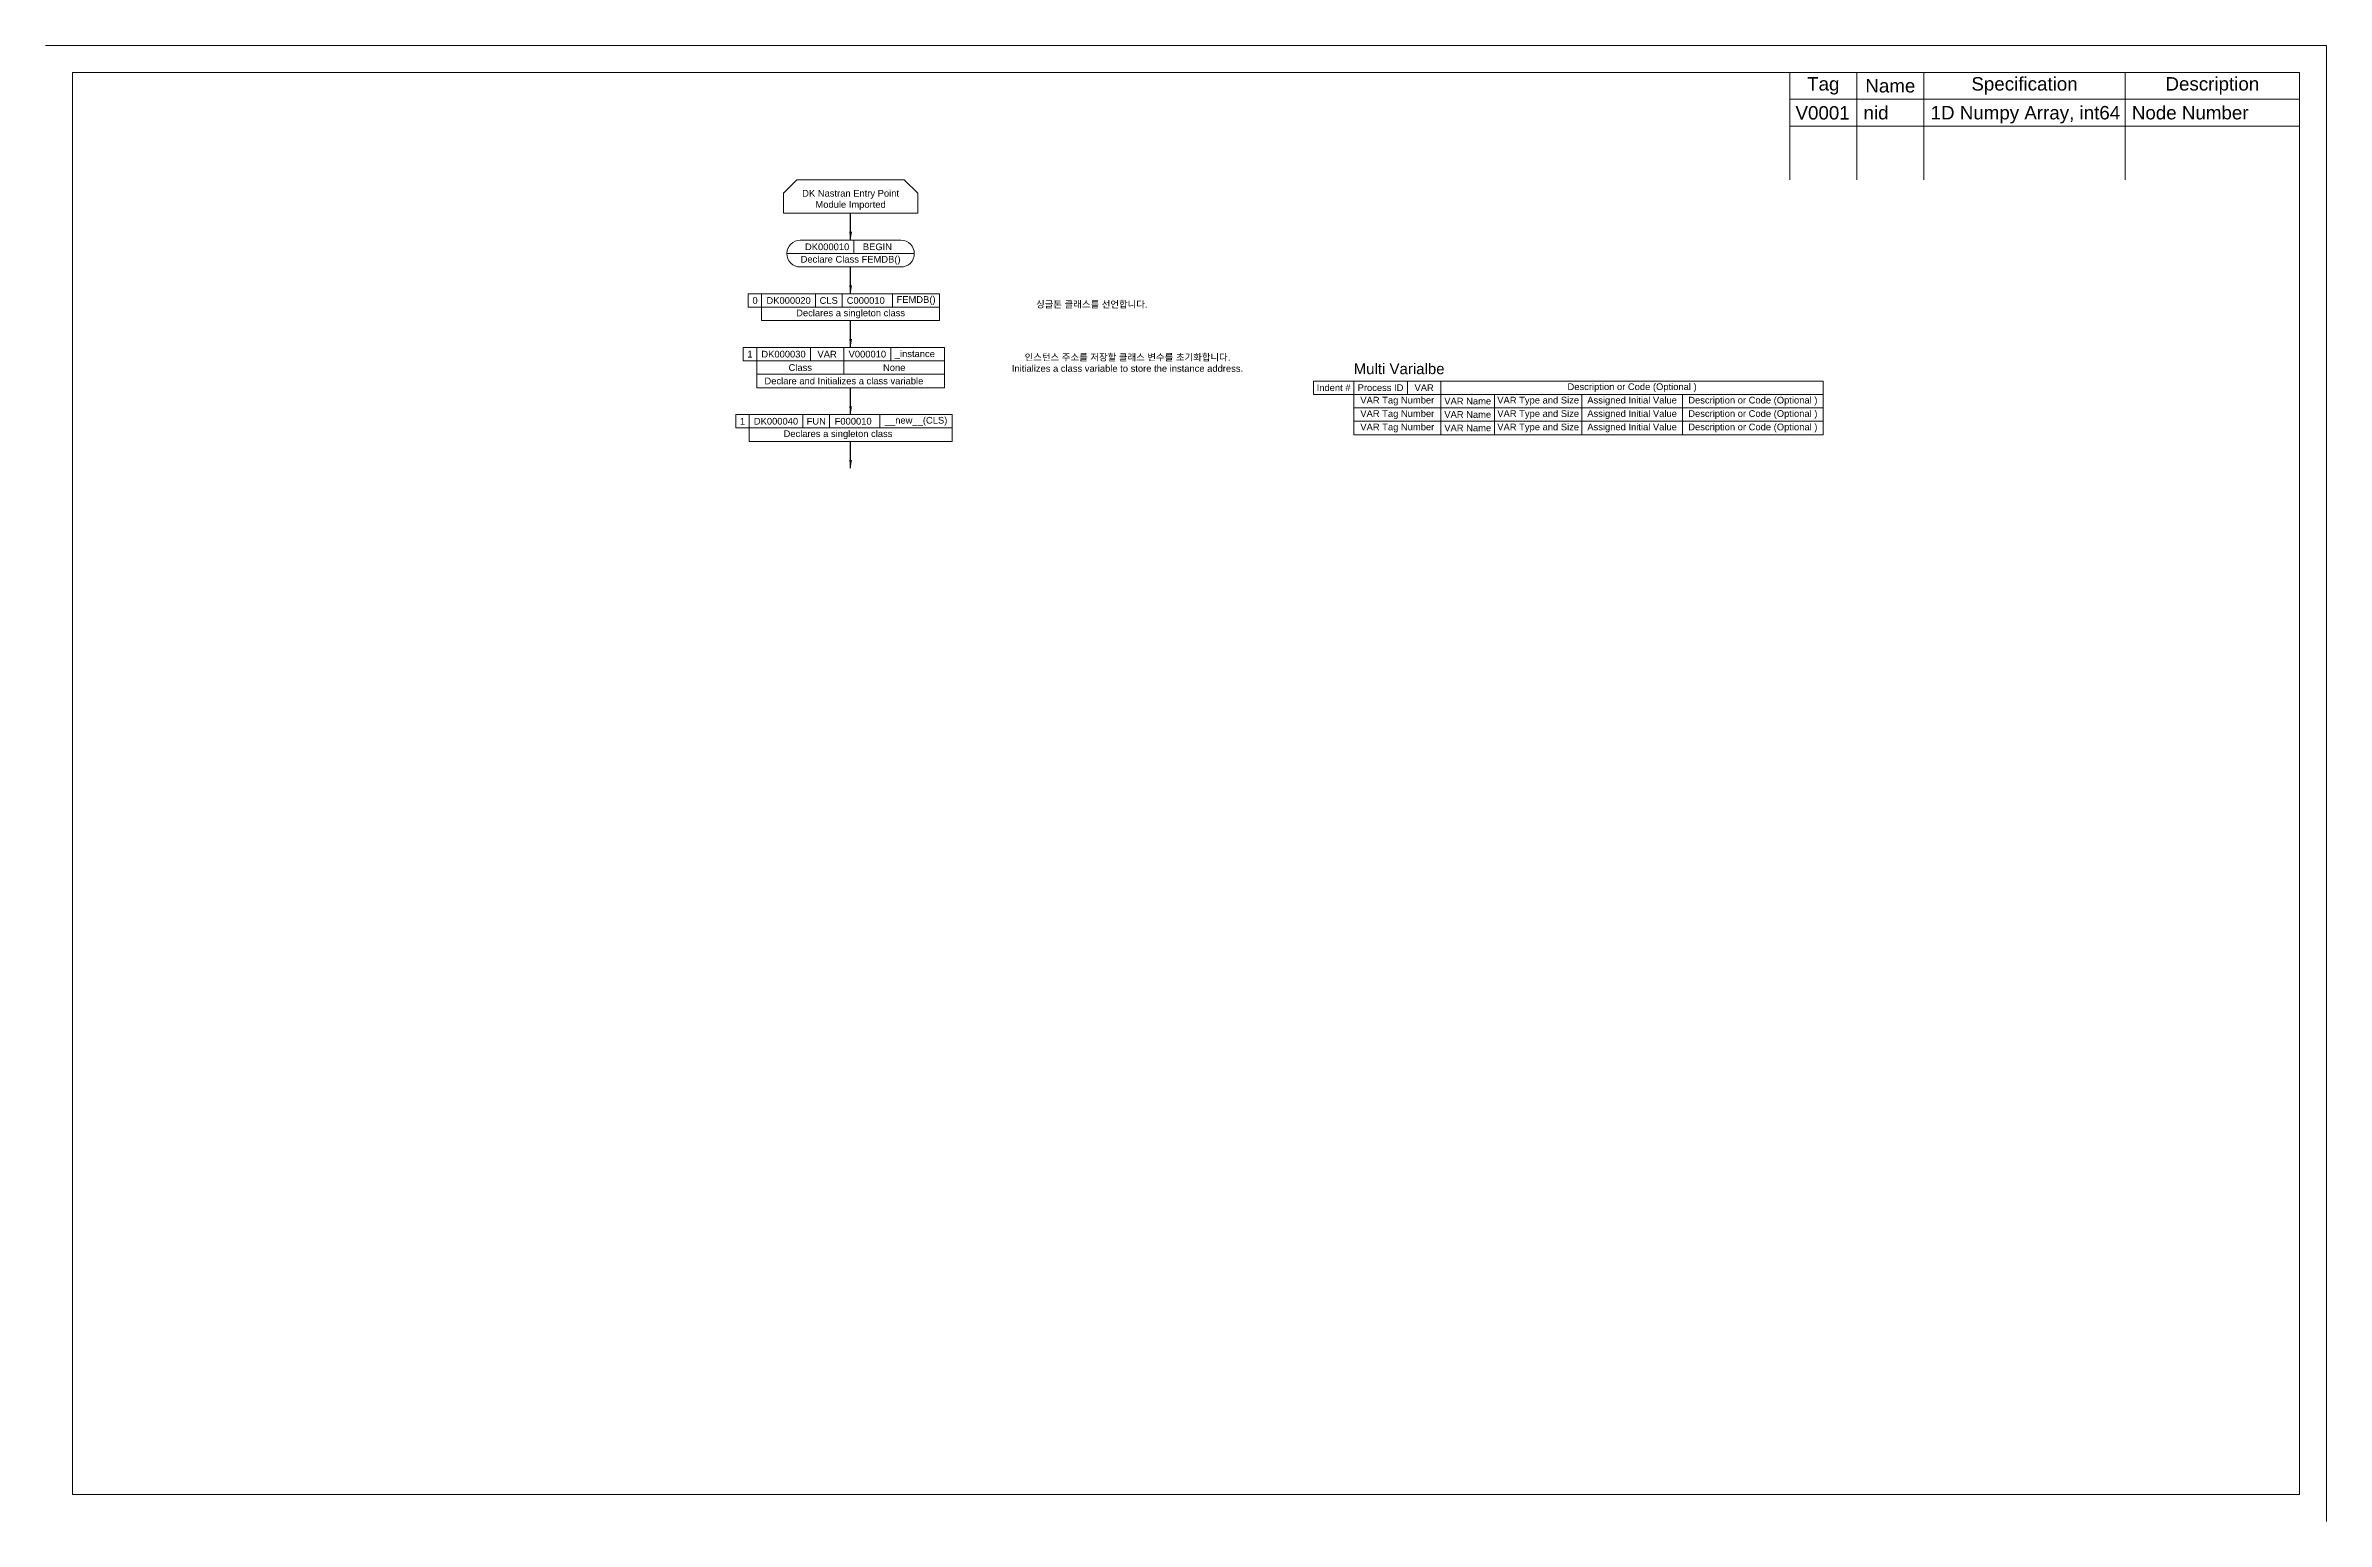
# Model space of a CAD drawing. Header units: inches. Extents: x 0 to 85, y 0 to 55.
# Drawn here: x 34 to 51, y 44 to 55 of the extents above; entities that cross this region are included whole.
import ezdxf

# ---------------------------------------------------------------- set-up
doc = ezdxf.new("R2010")
doc.units = ezdxf.units.IN
doc.header["$LTSCALE"] = 0.1
doc.header["$MEASUREMENT"] = 0
doc.layers.get('0').update_dxf_attribs({"lineweight": 5, "true_color": 0xffffff})
doc.styles.get("Standard").update_dxf_attribs({"font": ''})
doc.styles.add('textstyle1', font='')
doc.styles.add('textstyle103', font='')
doc.styles.add('textstyle109', font='')
doc.styles.add('textstyle116', font='')
doc.styles.add('textstyle124', font='')
doc.styles.add('textstyle131', font='')
doc.styles.add('textstyle133', font='')
doc.styles.add('textstyle134', font='')
doc.styles.add('textstyle140', font='')
doc.styles.add('textstyle153', font='')
doc.styles.add('textstyle155', font='')
doc.styles.add('textstyle156', font='')
doc.styles.add('textstyle160', font='')
doc.styles.add('textstyle165', font='')
doc.styles.add('textstyle173', font='')
doc.styles.add('textstyle174', font='')
doc.styles.add('textstyle177', font='')
doc.styles.add('textstyle178', font='')
doc.styles.add('textstyle179', font='')
doc.styles.add('textstyle18', font='')
doc.styles.add('textstyle188', font='')
doc.styles.add('textstyle193', font='')
doc.styles.add('textstyle194', font='')
doc.styles.add('textstyle197', font='')
doc.styles.add('textstyle198', font='')
doc.styles.add('textstyle20', font='')
doc.styles.add('textstyle201', font='')
doc.styles.add('textstyle204', font='')
doc.styles.add('textstyle209', font='')
doc.styles.add('textstyle216', font='')
doc.styles.add('textstyle223', font='')
doc.styles.add('textstyle235', font='')
doc.styles.add('textstyle239', font='')
doc.styles.add('textstyle241', font='')
doc.styles.add('textstyle244', font='')
doc.styles.add('textstyle26', font='')
doc.styles.add('textstyle27', font='')
doc.styles.add('textstyle30', font='')
doc.styles.add('textstyle31', font='')
doc.styles.add('textstyle37', font='')
doc.styles.add('textstyle38', font='')
doc.styles.add('textstyle40', font='')
doc.styles.add('textstyle49', font='')
doc.styles.add('textstyle55', font='')
doc.styles.add('textstyle58', font='')
doc.styles.add('textstyle59', font='')
doc.styles.add('textstyle63', font='')
doc.styles.add('textstyle7', font='')
doc.styles.add('textstyle71', font='')
doc.styles.add('textstyle74', font='')
doc.styles.add('textstyle78', font='')
doc.styles.add('textstyle86', font='')
doc.styles.add('textstyle88', font='')
doc.styles.add('textstyle9', font='')
doc.styles.get('Standard').set_extended_font_data('txt')
doc.styles.get('textstyle1').set_extended_font_data('Arial')
doc.styles.get('textstyle103').set_extended_font_data('Arial')
doc.styles.get('textstyle109').set_extended_font_data('Arial')
doc.styles.get('textstyle116').set_extended_font_data('Arial')
doc.styles.get('textstyle124').set_extended_font_data('Arial')
doc.styles.get('textstyle131').set_extended_font_data('Arial')
doc.styles.get('textstyle133').set_extended_font_data('Arial')
doc.styles.get('textstyle134').set_extended_font_data('Arial')
doc.styles.get('textstyle140').set_extended_font_data('Arial')
doc.styles.get('textstyle153').set_extended_font_data('Arial')
doc.styles.get('textstyle155').set_extended_font_data('Arial')
doc.styles.get('textstyle156').set_extended_font_data('Arial')
doc.styles.get('textstyle160').set_extended_font_data('Arial')
doc.styles.get('textstyle165').set_extended_font_data('Arial')
doc.styles.get('textstyle173').set_extended_font_data('Arial')
doc.styles.get('textstyle174').set_extended_font_data('Arial')
doc.styles.get('textstyle177').set_extended_font_data('Arial')
doc.styles.get('textstyle178').set_extended_font_data('Arial')
doc.styles.get('textstyle179').set_extended_font_data('Arial')
doc.styles.get('textstyle18').set_extended_font_data('Arial')
doc.styles.get('textstyle188').set_extended_font_data('Arial')
doc.styles.get('textstyle193').set_extended_font_data('Arial')
doc.styles.get('textstyle194').set_extended_font_data('Arial')
doc.styles.get('textstyle197').set_extended_font_data('Arial')
doc.styles.get('textstyle198').set_extended_font_data('Arial')
doc.styles.get('textstyle20').set_extended_font_data('Arial')
doc.styles.get('textstyle201').set_extended_font_data('Arial')
doc.styles.get('textstyle204').set_extended_font_data('Arial')
doc.styles.get('textstyle209').set_extended_font_data('Arial')
doc.styles.get('textstyle216').set_extended_font_data('Arial')
doc.styles.get('textstyle223').set_extended_font_data('Arial')
doc.styles.get('textstyle235').set_extended_font_data('Arial')
doc.styles.get('textstyle239').set_extended_font_data('Arial')
doc.styles.get('textstyle241').set_extended_font_data('Arial')
doc.styles.get('textstyle244').set_extended_font_data('Arial')
doc.styles.get('textstyle26').set_extended_font_data('Arial')
doc.styles.get('textstyle27').set_extended_font_data('Arial')
doc.styles.get('textstyle30').set_extended_font_data('Arial')
doc.styles.get('textstyle31').set_extended_font_data('Arial')
doc.styles.get('textstyle37').set_extended_font_data('Arial')
doc.styles.get('textstyle38').set_extended_font_data('Arial')
doc.styles.get('textstyle40').set_extended_font_data('Arial')
doc.styles.get('textstyle49').set_extended_font_data('Arial')
doc.styles.get('textstyle55').set_extended_font_data('Arial')
doc.styles.get('textstyle58').set_extended_font_data('Arial')
doc.styles.get('textstyle59').set_extended_font_data('Arial')
doc.styles.get('textstyle63').set_extended_font_data('Arial')
doc.styles.get('textstyle7').set_extended_font_data('Arial')
doc.styles.get('textstyle71').set_extended_font_data('Arial')
doc.styles.get('textstyle74').set_extended_font_data('Arial')
doc.styles.get('textstyle78').set_extended_font_data('Arial')
doc.styles.get('textstyle86').set_extended_font_data('Arial')
doc.styles.get('textstyle88').set_extended_font_data('Arial')
doc.styles.get('textstyle9').set_extended_font_data('Arial')
doc.dimstyles.get("Standard").update_dxf_attribs({"dimtxt": 0.125, "dimasz": 0.125, "dimexe": 0.0625, "dimexo": 0.03125, "dimgap": 0.03125, "dimtad": 1, "dimtxsty": 'Standard', "dimcen": 2.5, "dimadec": 0, "dimazin": 0, "dimtfac": 1, "dimtmove": 0, "dimatfit": 3, "dimfxl": 1, "dimarcsym": 0})

msp = doc.modelspace()

# ---------------------------------------------------------------- texts
for s, insert, char_height, attachment_point, style in [('Tag', (47.25, 54.7), 0.1, 5, 'textstyle153'), ('Name', (47.75, 54.7), 0.1, 5, 'textstyle40'), ('Specification', (48.75, 54.7), 0.1, 5, 'textstyle179'), ('Description', (50.15, 54.7), 0.1, 5, 'textstyle197'), ('V0001', (47.043, 54.549), 0.1, 1, 'textstyle9'), ('nid', (47.55, 54.55), 0.1, 1, 'textstyle71'), ('1D Numpy Array, int64', (48.05, 54.55), 0.1, 1, 'textstyle58'), ('Node Number', (49.55, 54.55), 0.1, 1, 'textstyle201'), ('DK Nastran Entry Point\\PModule Imported', (40, 53.85), 0.05, 5, 'textstyle235'), ('Declare Class FEMDB()', (40, 53.4), 0.05, 5, 'textstyle7'), ('DK000010', (39.825, 53.5), 0.05, 5, 'textstyle74'), ('BEGIN', (40.2, 53.5), 0.05, 5, 'textstyle244'), ('0', (39.288, 53.1), 0.05, 5, 'textstyle216'), ('DK000020', (39.538, 53.1), 0.05, 5, 'textstyle1'), ('CLS', (39.837, 53.1), 0.05, 5, 'textstyle241'), ('C000010', (40.113, 53.1), 0.05, 5, 'textstyle178'), ('FEMDB()', (40.488, 53.1), 0.05, 5, 'textstyle188'), ('싱글톤 클래스를 선언합니다.', (41.798, 53.069), 0.05, 5, 'textstyle239'), ('Declares a singleton class', (40, 53), 0.05, 5, 'textstyle38'), ('1', (39.25, 52.7), 0.05, 5, 'textstyle223'), ('DK000030', (39.5, 52.7), 0.05, 5, 'textstyle78'), ('VAR', (39.825, 52.7), 0.05, 5, 'textstyle109'), ('V000010', (40.125, 52.7), 0.05, 5, 'textstyle133'), ('_instance', (40.479, 52.696), 0.05, 5, 'textstyle59'), ('인스턴스 주소를 저장할 클래스 변수를 초기화합니다.\\PInitializes a class variable to store the instance address.', (42.064, 52.635), 0.05, 5, 'textstyle124'), ('Class', (39.625, 52.6), 0.05, 5, 'textstyle63'), ('None', (40.325, 52.6), 0.05, 5, 'textstyle49'), ('Multi Varialbe', (43.75, 52.55), 0.08, 7, 'textstyle86'), ('Declare and Initializes a class variable', (39.95, 52.5), 0.05, 5, 'textstyle134'), ('Indent #', (43.6, 52.45), 0.05, 5, 'textstyle173'), ('Process ID', (43.95, 52.45), 0.05, 5, 'textstyle177'), ('VAR Tag Number', (44.075, 52.35), 0.05, 5, 'textstyle140'), ('VAR', (44.275, 52.45), 0.05, 5, 'textstyle27'), ('VAR Name', (44.6, 52.35), 0.05, 5, 'textstyle103'), ('VAR Type and Size', (45.125, 52.35), 0.05, 5, 'textstyle198'), ('Description or Code (Optional )', (45.825, 52.45), 0.05, 5, 'textstyle55'), ('Assigned Initial Value', (45.825, 52.35), 0.05, 5, 'textstyle204'), ('Description or Code (Optional )', (46.725, 52.35), 0.05, 5, 'textstyle116'), ('1', (39.194, 52.2), 0.05, 5, 'textstyle193'), ('DK000040', (39.444, 52.2), 0.05, 5, 'textstyle20'), ('FUN', (39.744, 52.2), 0.05, 5, 'textstyle165'), ('F000010', (40.019, 52.2), 0.05, 5, 'textstyle209'), ('__new__(CLS)', (40.488, 52.2), 0.05, 5, 'textstyle194'), ('VAR Tag Number', (44.075, 52.25), 0.05, 5, 'textstyle37'), ('VAR Name', (44.6, 52.25), 0.05, 5, 'textstyle18'), ('VAR Type and Size', (45.125, 52.25), 0.05, 5, 'textstyle174'), ('Assigned Initial Value', (45.825, 52.25), 0.05, 5, 'textstyle88'), ('Description or Code (Optional )', (46.725, 52.25), 0.05, 5, 'textstyle26'), ('Declares a singleton class', (39.906, 52.1), 0.05, 5, 'textstyle30'), ('VAR Tag Number', (44.075, 52.15), 0.05, 5, 'textstyle131'), ('VAR Name', (44.6, 52.15), 0.05, 5, 'textstyle31'), ('VAR Type and Size', (45.125, 52.15), 0.05, 5, 'textstyle156'), ('Assigned Initial Value', (45.825, 52.15), 0.05, 5, 'textstyle155'), ('Description or Code (Optional )', (46.725, 52.15), 0.05, 5, 'textstyle160')]:
    msp.add_mtext(s, dxfattribs=dict(insert=insert, char_height=char_height, attachment_point=attachment_point, style=style))

# ---------------------------------------------------------------- linework, layer by layer
for p, q in [((51, 55), (34, 55)), ((51, 44), (51, 55)), ((51, 44), (51, 55)), ((51, 44), (51, 55)), ((51, 55), (51, 44)), ((51, 55), (51, 44)), ((50.8, 54.8), (34.2, 54.8)), ((34.2, 54.8), (34.2, 44.2)), ((47, 54.8), (47, 54)), ((47.5, 54.8), (47.5, 54)), ((48, 54.8), (48, 54)), ((49.5, 54.8), (49.5, 54)), ((50.8, 44.2), (50.8, 54.8)), ((47, 54.6), (50.8, 54.6)), ((47, 54.4), (50.8, 54.4)), ((39.5, 53.9), (39.6, 54)), ((39.5, 53.75), (39.5, 53.9)), ((39.6, 54), (40.4, 54)), ((40.4, 54), (40.5, 53.9)), ((40.5, 53.9), (40.5, 53.75)), ((40.5, 53.75), (39.5, 53.75)), ((39.625, 53.55), (40.375, 53.55)), ((40.025, 53.55), (40.025, 53.45)), ((39.525, 53.45), (40.475, 53.45)), ((40.375, 53.35), (39.625, 53.35)), ((39.337, 53.15), (39.237, 53.15)), ((39.237, 53.15), (39.237, 53.05)), ((39.237, 53.05), (39.337, 53.05)), ((39.337, 53.15), (39.337, 53.05)), ((39.337, 53.15), (40.663, 53.15)), ((39.337, 52.95), (39.337, 53.05)), ((40.663, 53.05), (39.337, 53.05)), ((39.738, 53.15), (39.738, 53.05)), ((39.938, 53.15), (39.938, 53.05)), ((40.313, 53.15), (40.313, 53.05)), ((40.663, 53.15), (40.663, 52.95)), ((40.663, 52.95), (39.337, 52.95)), ((39.3, 52.75), (39.2, 52.75)), ((39.2, 52.75), (39.2, 52.65)), ((39.3, 52.75), (39.3, 52.65)), ((40.7, 52.75), (39.3, 52.75)), ((39.7, 52.75), (39.7, 52.65)), ((39.95, 52.75), (39.95, 52.55)), ((40.3, 52.75), (40.3, 52.65)), ((40.7, 52.45), (40.7, 52.75)), ((39.2, 52.65), (39.3, 52.65)), ((39.3, 52.65), (39.3, 52.45)), ((39.3, 52.65), (40.7, 52.65)), ((40.7, 52.55), (39.3, 52.55)), ((40.7, 52.45), (39.3, 52.45)), ((43.75, 52.5), (43.45, 52.5)), ((43.45, 52.5), (43.45, 52.4)), ((43.45, 52.4), (43.75, 52.4)), ((43.75, 52.5), (43.75, 52.4)), ((43.75, 52.5), (44.4, 52.5)), ((43.75, 52.4), (43.75, 52.3)), ((47.25, 52.4), (43.75, 52.4)), ((44.15, 52.5), (44.15, 52.4)), ((44.4, 52.5), (44.4, 52.3)), ((47.25, 52.5), (44.4, 52.5)), ((44.4, 52.4), (44.4, 52.2)), ((44.8, 52.4), (44.8, 52.3)), ((45.45, 52.4), (45.45, 52.3)), ((46.2, 52.4), (46.2, 52.3)), ((47.25, 52.4), (47.25, 52.5)), ((47.25, 52.4), (47.25, 52.3)), ((39.244, 52.25), (39.144, 52.25)), ((39.144, 52.25), (39.144, 52.15)), ((39.244, 52.25), (39.244, 52.15)), ((39.244, 52.25), (40.756, 52.25)), ((39.644, 52.25), (39.644, 52.15)), ((39.844, 52.25), (39.844, 52.15)), ((40.219, 52.25), (40.219, 52.15)), ((40.756, 52.25), (40.756, 52.05)), ((43.75, 52.3), (43.75, 52.2)), ((43.75, 52.3), (47.25, 52.3)), ((43.75, 52.2), (43.75, 52.1)), ((43.75, 52.2), (47.25, 52.2)), ((44.4, 52.3), (44.4, 52.1)), ((44.8, 52.3), (44.8, 52.2)), ((44.8, 52.2), (44.8, 52.1)), ((45.45, 52.3), (45.45, 52.2)), ((45.45, 52.2), (45.45, 52.1)), ((46.2, 52.3), (46.2, 52.2)), ((46.2, 52.2), (46.2, 52.1)), ((47.25, 52.3), (47.25, 52.2)), ((47.25, 52.2), (47.25, 52.1)), ((39.144, 52.15), (39.244, 52.15)), ((39.244, 52.05), (39.244, 52.15)), ((40.756, 52.15), (39.244, 52.15)), ((40.756, 52.05), (39.244, 52.05)), ((43.75, 52.1), (47.25, 52.1)), ((34.2, 44.2), (50.8, 44.2))]:
    msp.add_line(p, q)
for centre, start, end in [((39.625, 53.45), 90, 270), ((40.375, 53.45), 270, 90)]:
    msp.add_arc(centre, 0.1, start, end)

msp.set_redraw_order([(e.dxf.handle, doc.entitydb.next_handle()) for e in msp.query("TEXT MTEXT ATTDEF DIMENSION ARC_DIMENSION")])  # texts and dimensions are drawn at this point

# ---------------------------------------------------------------- leaders
for points in [[(40, 53.55), (40, 53.75)], [(40, 53.15), (40, 53.35)], [(40, 52.75), (40, 52.95)], [(40, 52.25), (40, 52.45)], [(40, 51.85), (40, 52.05)]]:
    msp.add_leader(points, dimstyle='Standard', override={"dimscale": 0.5})

doc.saveas('drawing.dxf')
